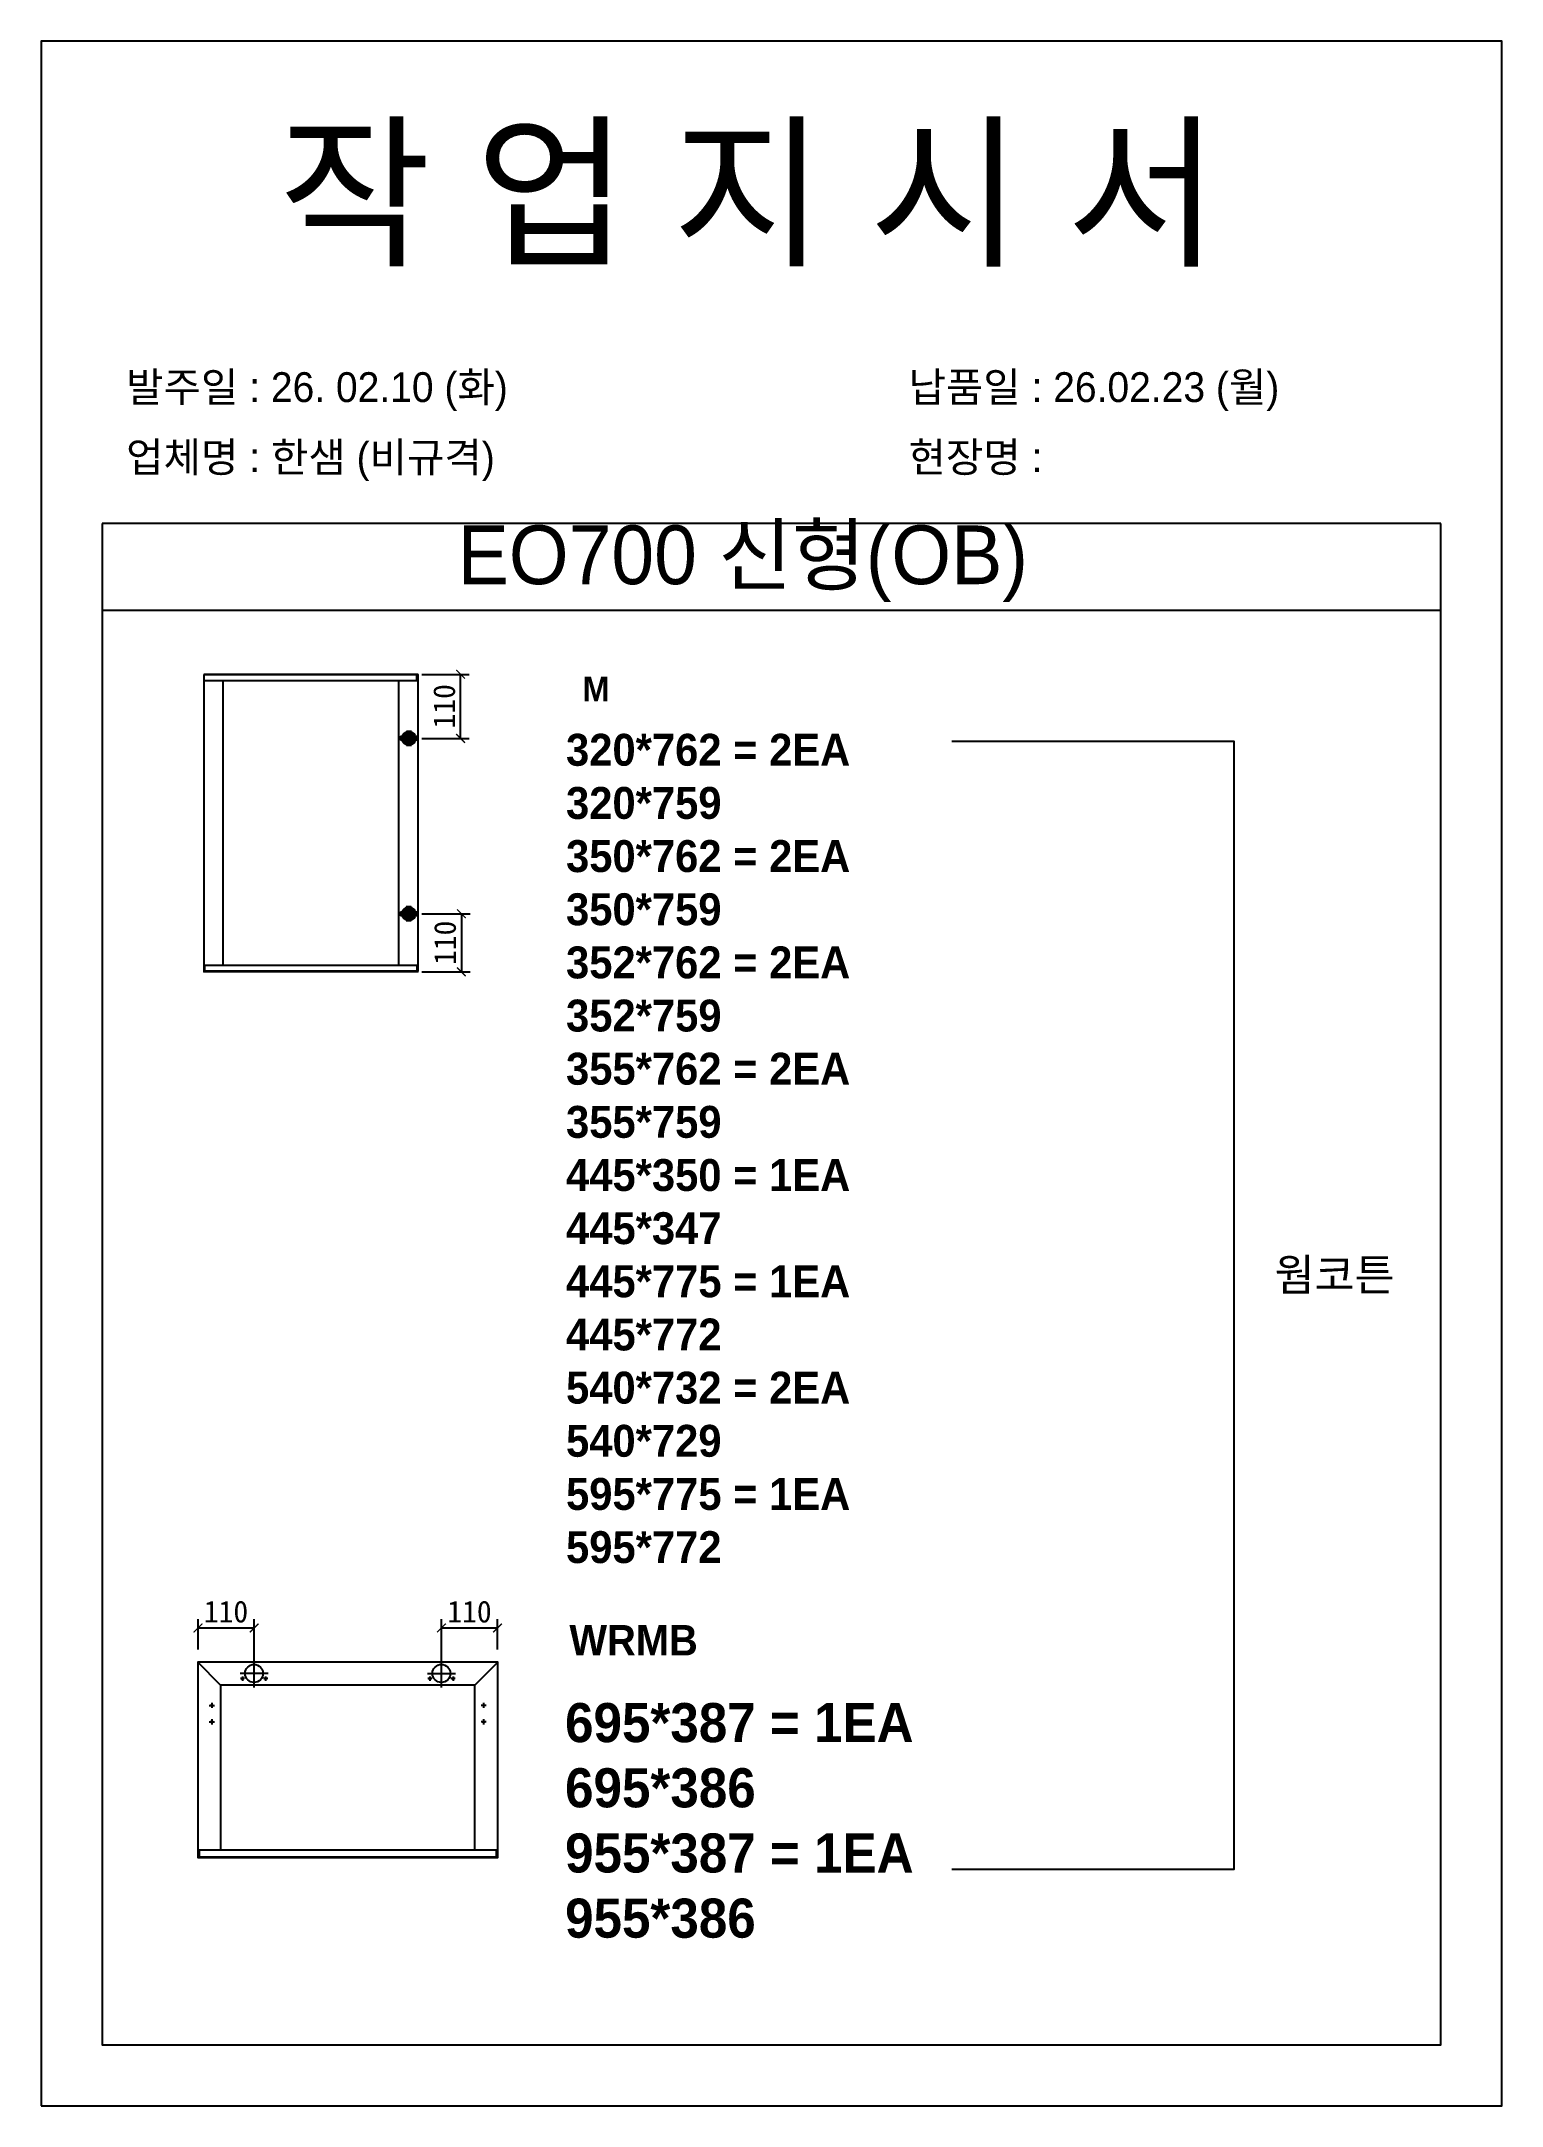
# Model space of a CAD drawing. Header units: millimetres. Extents: x -44117 to 256353, y -2095463 to 65325.
# Drawn here: x 112995 to 114675, y -708156 to -705780 of the extents above; entities that cross this region are included whole.
import ezdxf

# ---------------------------------------------------------------- set-up
doc = ezdxf.new("R2010")
doc.units = ezdxf.units.MM
doc.header["$LTSCALE"] = 10
doc.layers.add('Layer1', color=7, linetype='Continuous', lineweight=70)
doc.styles.add('MtX_Gulim', font='')
doc.styles.get('MtX_Gulim').set_extended_font_data('Gulim', bold=True)
doc.dimstyles.new('ISO-25', dxfattribs={"dimtxt": 2.5, "dimasz": 2.5, "dimexe": 1, "dimexo": 1, "dimtad": 1, "dimtxsty": 'Standard', "dimblk": 'ARCHTICK', "dimcen": 2.5, "dimadec": 0, "dimazin": 0, "dimtfac": 1, "dimtmove": 0, "dimatfit": 3, "dimfxl": 0, "dimarcsym": 0})

msp = doc.modelspace()

# ---------------------------------------------------------------- texts
at = {"linetype": 'Continuous', "style": 'MtX_Gulim'}
for s, height, p in [('M', 28.5847, (113617.8077, -706539.81588)), ('WRMB', 35.049344, (113602.75816, -707637.84422))]:
    msp.add_text(s, height=height, dxfattribs=at).set_placement(p)
at = {"attachment_point": 1}
for s, width, gutter_width, heights, insert, char_height in [('{\\fGulim|b0|i0|c129|p50;작 업 지 시 서}', 3307.3198183, 12.5, [-155.84554], (113268.03644, -705884.17365), 140), ('\\pt11;{\\fGulim|b0|i0|c129|p50;발주일 : 26. 02.10 (화)}', 3307.3198183, 12.5, [34.50412], (113092.82709, -706160.89407), 34.3), ('{\\fGulim|b0|i0|c129|p50;납품일 : 26.02.23 (월)}', 3307.3198183, 12.5, [35.09023], (113992.80507, -706160.89407), 34.3), ('{\\fGulim|b0|i0|c129|p50;업체명 : 한샘 (비규격)}', 3307.3198183, 12.5, [36.11279], (113092.82709, -706241.55025), 34.3), ('{\\fGulim|b0|i0|c129|p50;현장명 : }', 3307.3198183, 12.5, [-38.2735], (113992.80507, -706241.55025), 34.3), ('{\\fGulim|b0|i0|c129|p50;EO700 신형(OB)}', 1597.0710432, 6.03612, [-85.06834], (113474.06276, -706337.22805), 67.6045736), ('{\\f굴림|b1|i0|c129|p50;320*762 = 2EA\\P\\C1;320*759\\P\\C256;350*762 = 2EA\\P\\C1;350*759\\P\\C256;352*762 = 2EA\\P\\C1;352*759\\P\\C256;355*762 = 2EA\\P\\C1;355*759\\P\\C256;445*350 = 1EA\\P\\C1;445*347\\P\\C256;445*775 = 1EA\\P\\C1;445*772\\P\\C256;540*732 = 2EA\\P\\C1;540*729\\P\\C256;595*775 = 1EA\\P\\C1;595*772}', 11097.3917356, 142.72229, [-956.23934], (113598.86465, -706577.07622), 36.7000174), ('{\\f굴림|b1|i0|c129|p50;웜코튼}', 11097.3917356, 142.72229, [-39.61272], (114413.99278, -707181.31563), 36.7000174), ('{\\f굴림|b1|i0|c129|p50;695*387 = 1EA\\P\\C1;695*386\\P\\C256;955*387 = 1EA\\P\\C1;955*386}', 13607.1496112, 175, [-271.42857], (113597.75296, -707692.58433), 45)]:
    msp.add_mtext_dynamic_manual_height_columns(s, width=width, gutter_width=gutter_width, heights=heights, dxfattribs=dict(at, insert=insert, char_height=char_height))

# ---------------------------------------------------------------- blocks, each defined once
blk = doc.blocks.new('_ArchTick')
at = {"color": 0, "linetype": 'ByBlock', "const_width": 0.15}
blk.add_lwpolyline([(-0.5, -0.5), (0.5, 0.5)], dxfattribs=at)
blk = doc.blocks.new('*D4801')
at = {"color": 0, "lineweight": -2}
for p, q in [((113433, -706508.6), (113487.6, -706508.6)), ((113477.6, -706582.3), (113477.6, -706508.6)), ((113433, -706582.3), (113487.6, -706582.3))]:
    blk.add_line(p, q, dxfattribs=at)
at = {"layer": 'Defpoints', "color": 0}
for p in [(113418, -706508.6), (113477.6, -706508.6), (113418, -706582.3)]:
    blk.add_point(p, dxfattribs=at)
at = {"color": 0, "lineweight": -2, "xscale": 10, "yscale": 10, "zscale": 10}
for p, rotation in [((113477.6, -706508.6), 90), ((113477.6, -706582.3), 270)]:
    blk.add_blockref('_ArchTick', p, dxfattribs=dict(at, rotation=rotation))
at = {"color": 0, "insert": (113458.8, -706545.4), "char_height": 25, "attachment_point": 5, "rotation": 90}
blk.add_mtext('110', dxfattribs=at)
blk = doc.blocks.new('*D4802')
at = {"color": 0, "lineweight": -2}
for p, q in [((113433, -706784.1), (113488.5, -706784.1)), ((113478.5, -706784.1), (113478.5, -706851)), ((113433, -706851), (113488.5, -706851))]:
    blk.add_line(p, q, dxfattribs=at)
at = {"layer": 'Defpoints', "color": 0}
for p in [(113418, -706784.1), (113418, -706851), (113478.5, -706851)]:
    blk.add_point(p, dxfattribs=at)
at = {"color": 0, "lineweight": -2, "xscale": 10, "yscale": 10, "zscale": 10}
for p, rotation in [((113478.5, -706784.1), 90), ((113478.5, -706851), 270)]:
    blk.add_blockref('_ArchTick', p, dxfattribs=dict(at, rotation=rotation))
at = {"color": 0, "insert": (113459.8, -706817.6), "char_height": 25, "attachment_point": 5, "rotation": 90}
blk.add_mtext('110', dxfattribs=at)
blk = doc.blocks.new('*D4803')
at = {"color": 0, "lineweight": -2}
for p, q in [((113175.5, -707630.8), (113175.5, -707596.2)), ((113240, -707643.5), (113240, -707596.2)), ((113175.5, -707606.2), (113240, -707606.2))]:
    blk.add_line(p, q, dxfattribs=at)
at = {"layer": 'Defpoints', "color": 0}
for p in [(113240, -707606.2), (113175.5, -707645.8), (113240, -707658.5)]:
    blk.add_point(p, dxfattribs=at)
at = {"color": 0, "lineweight": -2, "xscale": 10, "yscale": 10, "zscale": 10, "rotation": 180}
blk.add_blockref('_ArchTick', (113175.5, -707606.2), dxfattribs=at)
at = {"color": 0, "lineweight": -2, "xscale": 10, "yscale": 10, "zscale": 10}
blk.add_blockref('_ArchTick', (113240, -707606.2), dxfattribs=at)
at = {"color": 0, "insert": (113207.7, -707587.5), "char_height": 25, "attachment_point": 5}
blk.add_mtext('110', dxfattribs=at)
blk = doc.blocks.new('*D4804')
at = {"color": 0, "lineweight": -2}
for p, q in [((113455.5, -707643.5), (113455.5, -707596.2)), ((113520.1, -707630.8), (113520.1, -707596.2)), ((113455.5, -707606.2), (113520.1, -707606.2))]:
    blk.add_line(p, q, dxfattribs=at)
at = {"layer": 'Defpoints', "color": 0}
for p in [(113520.1, -707606.2), (113455.5, -707658.5), (113520.1, -707645.8)]:
    blk.add_point(p, dxfattribs=at)
at = {"color": 0, "lineweight": -2, "xscale": 10, "yscale": 10, "zscale": 10, "rotation": 180}
blk.add_blockref('_ArchTick', (113455.5, -707606.2), dxfattribs=at)
at = {"color": 0, "lineweight": -2, "xscale": 10, "yscale": 10, "zscale": 10}
blk.add_blockref('_ArchTick', (113520.1, -707606.2), dxfattribs=at)
at = {"color": 0, "insert": (113487.8, -707587.5), "char_height": 25, "attachment_point": 5}
blk.add_mtext('110', dxfattribs=at)

# ---------------------------------------------------------------- dimensions: what is measured, and where the dimension line sits
for base, p1, p2, picture, middle in [((113477.58901, -706508.63404), (113417.97524, -706582.25052), (113417.97524, -706508.63404), '*D4801', (113458.83901, -706545.44228)), ((113478.54249, -706851.01286), (113417.97524, -706784.12848), (113417.97524, -706851.01286), '*D4802', (113459.79249, -706817.57067))]:
    dim = msp.add_linear_dim(base=base, p1=p1, p2=p2, angle=90, text='110', dimstyle='ISO-25', override={"dimscale": 10, "dimasz": 1, "dimexo": 1.5, "dimtxsty": 'Standard'})
    dim.commit()
    dim.dimension.update_dxf_attribs({"geometry": picture, "text_midpoint": middle})
for base, p1, p2, picture, middle in [((113239.98405, -707606.23286), (113175.464, -707645.81326), (113239.98405, -707658.53969), '*D4803', (113207.72402, -707587.48286)), ((113520.05387, -707606.23286), (113455.53383, -707658.53969), (113520.05387, -707645.81326), '*D4804', (113487.79385, -707587.48286))]:
    dim = msp.add_linear_dim(base=base, p1=p1, p2=p2, text='110', dimstyle='ISO-25', override={"dimscale": 10, "dimasz": 1, "dimexo": 1.5, "dimtxsty": 'Standard'})
    dim.commit()
    dim.dimension.update_dxf_attribs({"geometry": picture, "text_midpoint": middle})

# ---------------------------------------------------------------- linework, layer by layer
for p, q in [((114605.22984, -706335.18086), (113065.22984, -706335.18086)), ((114605.22984, -706335.18086), (113065.22984, -706335.18086)), ((114605.22984, -706435.18086), (113065.22984, -706435.18086)), ((113182.11258, -706508.88), (113182.11258, -706850.76689)), ((113428.61322, -706509.32274), (113182.11258, -706509.32274)), ((113428.61322, -706516.0129), (113182.11258, -706516.0129)), ((113428.36726, -706508.63404), (113182.35855, -706508.63404)), ((113204.00318, -706515.52097), (113204.00318, -706843.63401)), ((113406.47666, -706843.63401), (113406.47666, -706516.0129)), ((113427.38342, -706516.0129), (113427.38342, -706508.63404)), ((113428.61322, -706850.76689), (113428.61322, -706508.88)), ((113428.61322, -706843.63401), (113182.11258, -706843.63401)), ((113428.61322, -706850.32417), (113182.11258, -706850.32417)), ((113428.36726, -706851.01286), (113182.35855, -706851.01286)), ((113183.34239, -706851.01286), (113183.34239, -706843.63401)), ((113427.38342, -706843.63401), (113427.38342, -706851.01286)), ((113239.98404, -707674.6831), (113239.98404, -707642.39627)), ((113455.53383, -707674.6831), (113455.53383, -707642.39627)), ((113175.16804, -707645.81326), (113175.16804, -707870.15358)), ((113201.50879, -707672.15401), (113175.25472, -707645.60398)), ((113520.05387, -707645.51729), (113175.464, -707645.51729)), ((113256.12747, -707658.53969), (113223.84063, -707658.53969)), ((113229.0334, -707664.45896), (113224.29798, -707664.45896)), ((113226.66569, -707662.09125), (113226.66569, -707666.82667)), ((113255.67011, -707664.45896), (113250.9347, -707664.45896)), ((113253.3024, -707662.09125), (113253.3024, -707666.82667)), ((113439.39041, -707658.53969), (113471.67725, -707658.53969)), ((113444.58319, -707664.45896), (113439.84777, -707664.45896)), ((113442.21548, -707662.09125), (113442.21548, -707666.82667)), ((113471.2199, -707664.45896), (113466.48448, -707664.45896)), ((113468.85219, -707662.09125), (113468.85219, -707666.82667)), ((113494.00908, -707672.15401), (113520.26315, -707645.60398)), ((113520.34983, -707870.15358), (113520.34983, -707645.81326)), ((113201.50879, -707672.15401), (113201.50879, -707862.16257)), ((113494.00908, -707672.15401), (113201.50879, -707672.15401)), ((113494.00908, -707861.57064), (113494.00908, -707672.15401)), ((113188.4864, -707695.23916), (113194.40567, -707695.23916)), ((113188.4864, -707714.18082), (113194.40567, -707714.18082)), ((113191.44603, -707692.27953), (113191.44603, -707698.1988)), ((113191.44603, -707711.22119), (113191.44603, -707717.14046)), ((113507.03148, -707695.23916), (113501.11221, -707695.23916)), ((113507.03148, -707714.18082), (113501.11221, -707714.18082)), ((113504.07185, -707692.27953), (113504.07185, -707698.1988)), ((113504.07185, -707711.22119), (113504.07185, -707717.14046)), ((113175.16804, -707861.57064), (113520.34983, -707861.57064)), ((113175.16804, -707869.62085), (113520.05387, -707869.62085)), ((113175.464, -707870.44955), (113520.05387, -707870.44955)), ((113176.64785, -707861.57064), (113176.64785, -707870.44955)), ((113518.87002, -707870.44955), (113518.87002, -707861.57064))]:
    msp.add_line(p, q)
msp.add_lwpolyline([(112995.22984, -708156.01114), (114675.22984, -708156.01114), (114675.22984, -705780.01114), (112995.22984, -705780.01114)], close=True)
for points in [[(113065.22984, -706335.18086), (113065.22984, -708086.01114), (114605.22984, -708086.01114), (114605.22984, -706335.18086)], [(114042.64893, -706585.63767), (114367.23686, -706585.63767), (114367.23686, -707883.98939), (114042.64893, -707883.98939)]]:
    msp.add_lwpolyline(points)
for centre, radius in [((113226.66569, -707664.45896), 0.94708), ((113239.98404, -707658.53969), 10.35872), ((113253.3024, -707664.45896), 0.94708), ((113442.21548, -707664.45896), 0.94708), ((113455.53383, -707658.53969), 10.35872), ((113468.85219, -707664.45896), 0.94708), ((113191.44603, -707695.23916), 0.88789), ((113191.44603, -707714.18082), 0.88789), ((113504.07185, -707695.23916), 0.88789), ((113504.07185, -707714.18082), 0.88789)]:
    msp.add_circle(centre, radius)
for centre, radius, start, end in [((113428.36726, -706508.88), 0.24596, 0, 90), ((113182.35855, -706850.7669), 0.24596, 180, 270), ((113428.36726, -706850.7669), 0.24596, 270, 0), ((113175.464, -707645.81326), 0.29596, 90, 180), ((113520.05387, -707645.81326), 0.29596, 0, 90), ((113175.464, -707870.15358), 0.29596, 180, 270), ((113520.05387, -707870.15358), 0.29596, 270, 0)]:
    msp.add_arc(centre, radius, start, end)
at = {"layer": 'Layer1'}
for p, q in [((113417.97524, -706573.18532), (113417.97524, -706591.31572)), ((113417.97524, -706793.19368), (113417.97524, -706775.06328))]:
    msp.add_line(p, q, dxfattribs=at)
for points in [[(113427.04044, -706582.25052), (113408.91004, -706582.25052)], [(113427.04044, -706784.12848), (113408.91004, -706784.12848)]]:
    msp.add_lwpolyline(points, close=True, dxfattribs=at)
for centre in [(113417.97524, -706582.25052), (113417.97524, -706784.12848)]:
    msp.add_circle(centre, 6.04347, dxfattribs=at)

msp.set_redraw_order([(e.dxf.handle, doc.entitydb.next_handle()) for e in msp.query("TEXT MTEXT ATTDEF DIMENSION ARC_DIMENSION")])  # texts and dimensions are drawn at this point

doc.saveas('drawing.dxf')
